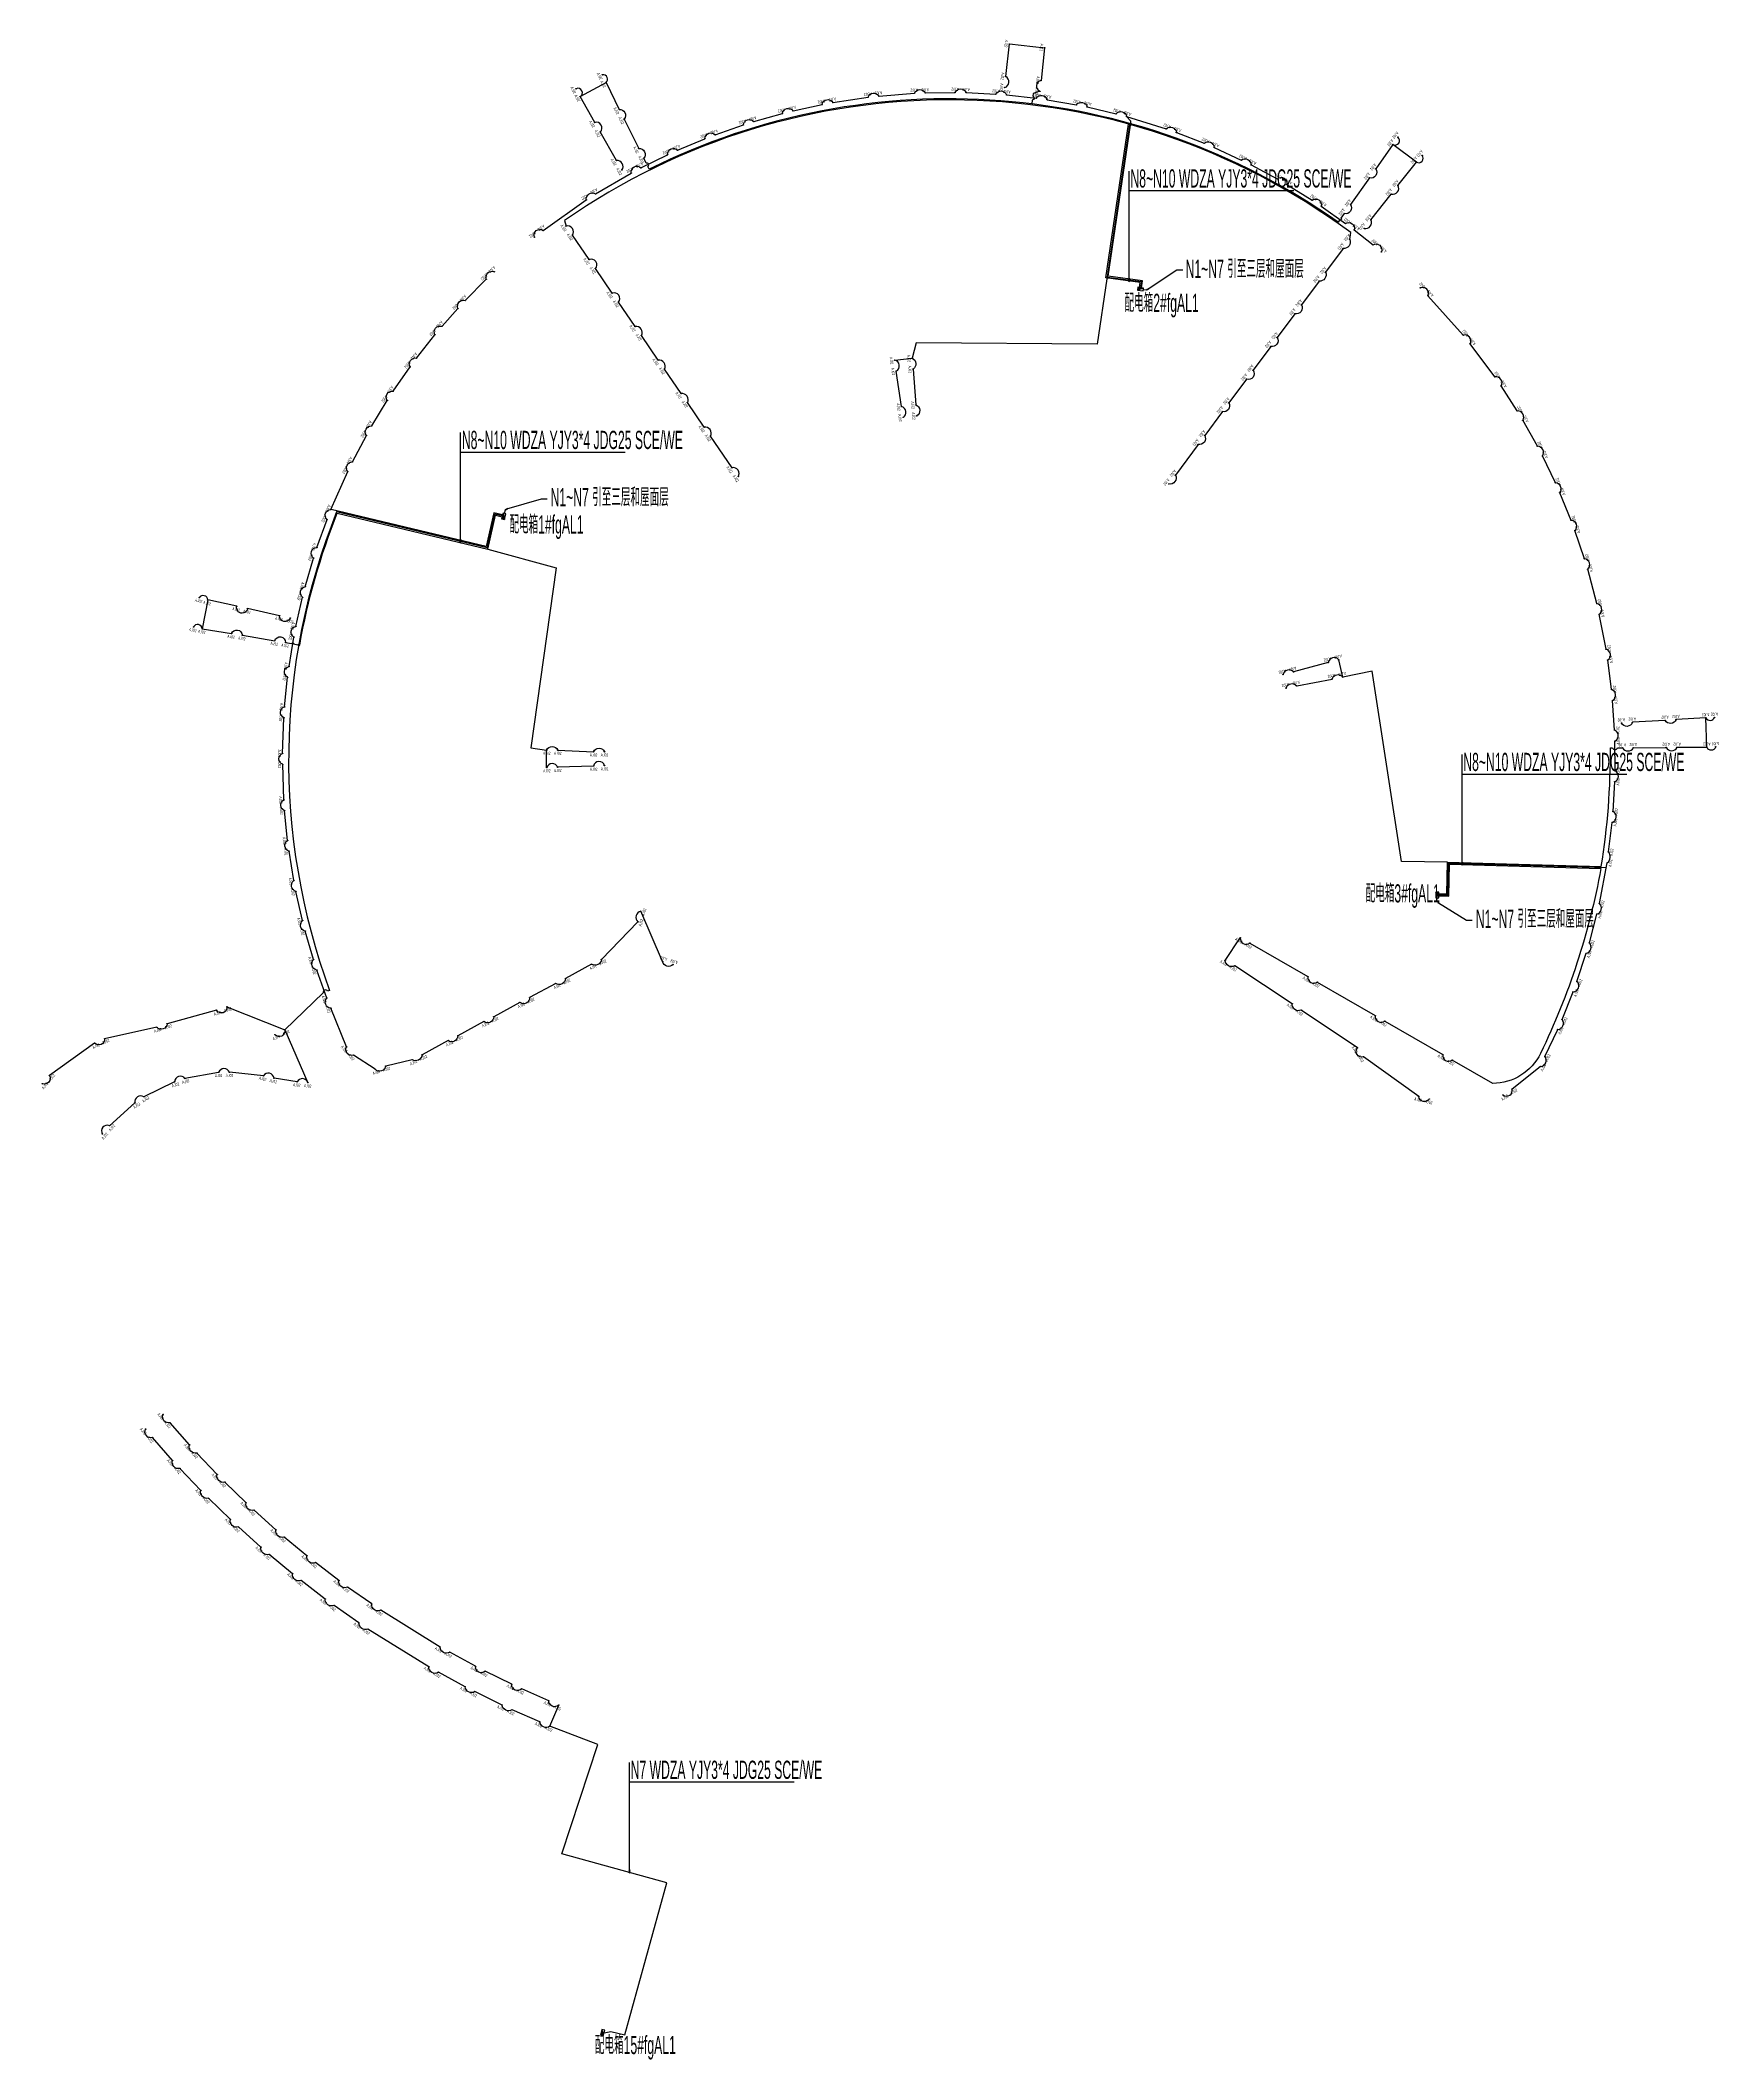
# Model space of a CAD drawing. Header units: inches. Extents: x -187843 to 1582678, y -554589 to 1835338.
# Drawn here: x -187843 to 134426, y 1447668 to 1835338 of the extents above.
import ezdxf
from ezdxf import colors
from ezdxf.entities.mleader import LeaderData, LeaderLine
from ezdxf.enums import TextEntityAlignment as Align
from ezdxf.math import Vec2, Vec3

# ---------------------------------------------------------------- set-up
doc = ezdxf.new("R2010")
doc.units = ezdxf.units.IN
doc.header["$MEASUREMENT"] = 0
doc.layers.get('0').update_dxf_attribs({"color": 253})
for name, color, linetype in [('0-AJ02', 1, 'Continuous'), ('0-L-灯具', 1, 'Continuous'), ('0-L-电箱', 90, 'Continuous'), ('0-LIGHT-TXT', 90, 'Continuous'), ('LT-220V', 5, 'Continuous'), ('强电220V', 1, 'Continuous')]:
    doc.layers.add(name, color=color, linetype=linetype)
doc.styles.add('GBZITI', font='gbenor.shx', dxfattribs={"height": 350, "bigfont": 'gbcbig.shx'})
doc.styles.add('SMDEI', font='smsim.shx', dxfattribs={"width": 0.75, "bigfont": 'smfs.shx'})
doc.styles.get("Standard").update_dxf_attribs({"font": 'arial.ttf'})

# ---------------------------------------------------------------- blocks, each defined once
blk = doc.blocks.new('AJ02')
at = {"layer": '0-AJ02', "color": 1}
for p, q in [((-9, -9), (9, 9)), ((9, -9), (-9, 9))]:
    blk.add_line(p, q, dxfattribs=at)
for radius in [25, 12.5]:
    blk.add_circle((0, 0), radius, dxfattribs=at)
at = {"layer": '0-AJ02', "style": 'GBZITI', "width": 0.8}
blk.add_text('AJ02', height=300, rotation=360, dxfattribs=at).set_placement((0, -450, 0), align=Align.CENTER)
blk = doc.blocks.new('A$C6D811006')
at = {"layer": '强电220V'}
h = blk.add_hatch(dxfattribs=at)
h.set_pattern_fill('ANGLE', color=256, angle=-47.18273)
h.set_pattern_definition([(312.81726666, (-1537605.358, 1188511.7405), (5.123672646, 4.747441797), [5.08, -1.905]), (42.81726666, (-1537605.358, 1188511.7405), (-4.747441797, 5.123672646), [5.08, -1.905])])
h.paths.add_polyline_path([(-583, 176), (-182, -196), (161, 980)])
blk.add_line((161, 980), (-182, -196), dxfattribs=at)
blk.add_lwpolyline([(161, 980), (-583, 176), (-182, -196), (563, 608)], close=True, dxfattribs=at)
blk = doc.blocks.new('引出')
at = {"layer": '0-L-电箱', "lineweight": -2}
h = blk.add_hatch(color=256, dxfattribs=at)
h.dxf.hatch_style = 1
h.paths.add_polyline_path([(75, 0, 1), (-75, 0, 1)])
blk.add_lwpolyline([(0, 0, 0, 0, 0), (-110, -329, 200, 0, 0), (-281, -841, 0, 0, 0)], format="xyseb", dxfattribs=at)
blk.add_circle((0, 0), 75, dxfattribs=at)
blk = doc.blocks.new('_Oblique')
at = {"color": 0, "linetype": 'ByBlock', "lineweight": -2}
blk.add_line((-0.5, -0.5), (0.5, 0.5), dxfattribs=at)

msp = doc.modelspace()

# ---------------------------------------------------------------- linework, layer by layer
at = {"layer": '0-LIGHT-TXT', "color": 7}
for points in [[(21228, 1789136), (21228, 1789136), (21228, 1810236)], [(21228, 1806502), (52848, 1806502)], [(21349, 1789680), (21108, 1789401)], [(21349, 1789478), (21108, 1789199)], [(21349, 1789276), (21108, 1788997)], [(-107157, 1738931), (-107157, 1738931), (-107157, 1760031)], [(-107157, 1756297), (-75537, 1756297)], [(-107037, 1739482), (-107278, 1739203)], [(-107037, 1739276), (-107278, 1738997)], [(-107037, 1739071), (-107278, 1738792)], [(85152, 1677110), (85152, 1677110), (85152, 1698210)], [(85152, 1694476), (116772, 1694476)], [(85271, 1677450), (85030, 1677171)], [(85273, 1677650), (85032, 1677371)], [(85273, 1677250), (85032, 1676971)], [(-74741, 1483617), (-74741, 1483617), (-74741, 1504716)], [(-74741, 1500982), (-43121, 1500982)], [(-74622, 1483956), (-74863, 1483677)], [(-74621, 1484156), (-74862, 1483877)], [(-74621, 1483756), (-74862, 1483477)]]:
    msp.add_lwpolyline(points, dxfattribs=at)
at = {"layer": 'LT-220V'}
for points in [[(-2660, 1826303), (-2660, 1826303, 0.6845578), (-2454, 1828382), (-1765, 1834664), (4993, 1833913), (4307, 1827650, 0.7359959), (4090, 1825563)], [(-92974, 1797572, -0.7151974), (-91325, 1798866), (-83015, 1804740, -0.621279), (-81240, 1805871), (-74371, 1809873, -0.7465817), (-72518, 1810858), (-67389, 1813385, -0.7043028), (-65481, 1814261), (-60219, 1816468, -0.6633238), (-58254, 1817222), (-52851, 1819109, -0.6835632), (-50848, 1819740), (-45347, 1821279, -0.6924005), (-43315, 1821804), (-37725, 1822999, -0.7272564), (-35659, 1823395), (-28901, 1824405, -0.6585065), (-26818, 1824642), (-20002, 1825178, -0.6290126), (-17912, 1825268), (-12195, 1825344, -0.6525558), (-10090, 1825308), (-4389, 1825026, -0.6503386), (-2301, 1824870), (3381, 1824248, -0.6564915), (5456, 1823956), (11105, 1822986, -0.6326597), (13153, 1822569), (18721, 1821252, -0.6244172), (20750, 1820716), (28342, 1818351, -0.6177557), (30321, 1817655), (35649, 1815579, -0.6330544), (37581, 1814764), (42772, 1812366, -0.6175423), (44652, 1811434), (49685, 1808729, -0.7423897), (51505, 1807679), (56365, 1804667, -0.6913697), (58117, 1803512), (62783, 1800210, -0.6624405), (64465, 1798964, -0.6624405)], [(-84197, 1824546, 0.9810518), (-84971, 1826051, 0.8247539)], [(-76176, 1810467), (-76176, 1810467, 0.6502362), (-77227, 1812283), (-80330, 1817768, 0.7804686), (-81386, 1819581), (-84197, 1824546), (-79227, 1827231), (-76689, 1822095, -0.6728217), (-75732, 1820223), (-72922, 1814586, -0.6467758), (-71967, 1812719)], [(-79227, 1827231, 0.7597732), (-79912, 1828737, 0.4881894)], [(63579, 1797098), (63787, 1798448), (61385, 1800166, 0.3158976), (-87201, 1800740), (-86885, 1799675)], [(62549, 1802081), (61903, 1801218, -0.9322325), (61594, 1800809), (61337, 1800444, 0.2753922), (-70923, 1810616), (-71182, 1811138, 0.8652331), (-71492, 1811763), (-71967, 1812719)], [(4090, 1825563), (2781, 1825123), (2719, 1824620, -0.8133335), (2624, 1823851), (2538, 1823148)], [(21315, 1819406), (21300, 1819297, -0.9109868), (21271, 1819099), (16992, 1789907), (23587, 1789022), (23435, 1787867)], [(23634, 1787841), (23812, 1789193), (17219, 1790078), (21466, 1819050, 0.7315775), (21529, 1819486), (21583, 1819850), (20750, 1820716)], [(66379, 1799233), (66379, 1799233, 0.625187), (67662, 1800887), (71562, 1805844, 0.6822373), (72849, 1807501), (76383, 1811982), (71866, 1815338), (68573, 1810679, -0.7307948), (67383, 1808950), (63744, 1803799, -0.6676709), (62549, 1802081)], [(71866, 1815338, 0.892792), (72850, 1816762, 2.7403972)], [(76383, 1811982, 0.8621714), (77495, 1813265, 1.0095611)], [(-53829, 1751578, 0.6567635), (-55007, 1753303), (-59170, 1759372, 0.6113419), (-60371, 1761097), (-63593, 1765785, 0.6167239), (-64786, 1767526), (-68009, 1772232, 0.6149304), (-69209, 1773956), (-72428, 1778662, 0.6506471), (-73624, 1780385), (-76847, 1785091, 0.7796119), (-78043, 1786815), (-81266, 1791521, 0.8022939), (-82463, 1793241), (-85685, 1797951, 0.7109341), (-86881, 1799674)], [(64461, 1798950), (68059, 1796088, -0.7273755), (69663, 1794734)], [(63579, 1797098, -0.6079302), (62330, 1795413), (58938, 1790827, -0.5914911), (57689, 1789141), (54298, 1784556, -0.6786558), (53048, 1782870), (49657, 1778284, -0.6710752), (48408, 1776598), (45016, 1772013, -0.7729744), (43756, 1770326), (40376, 1765741, -0.6493095), (39125, 1764067), (35733, 1759483, -0.6587459), (34486, 1757784), (30109, 1751867, -0.6548937), (28858, 1750191)], [(-66337, 1657889, -0.5929966), (-68348, 1658486), (-72543, 1668135, 0.6332379), (-73087, 1666109), (-80112, 1658887, -0.5633234), (-81993, 1657957), (-87000, 1655221, -0.6064742), (-88881, 1654291), (-93890, 1651557, -0.6294436), (-95771, 1650627), (-100780, 1647894, -0.6324698), (-102661, 1646964), (-107669, 1644231, -0.6175632), (-109550, 1643301), (-114558, 1640568, -0.5698792), (-116439, 1639638), (-121520, 1638397, -0.6206915), (-123531, 1637798), (-127688, 1640515, -0.6731877), (-129058, 1642104), (-132036, 1649527, -0.6512484), (-132804, 1651480), (-134742, 1656859, -0.6096583), (-135380, 1658858), (-136984, 1664344, -0.610093), (-137511, 1666382), (-138772, 1671951, -0.6188558), (-139178, 1674022), (-140093, 1679663, -0.6319679), (-140365, 1681736), (-140934, 1687427, -0.6366194), (-141082, 1689520), (-141316, 1696350, -0.7123302), (-141324, 1698448), (-141078, 1705277, -0.7212901), (-140938, 1707370), (-140366, 1713064, -0.7171821), (-140092, 1715142), (-139162, 1720780, -0.7042871), (-138774, 1722837), (-137500, 1728415, -0.6150533), (-136985, 1730454), (-135382, 1735950, -0.7255894), (-134728, 1737978), (-132801, 1743327, -0.6676172), (-132041, 1745269), (-128832, 1752550, -0.6145032), (-127915, 1754429), (-125246, 1759485, -0.6296955), (-124220, 1761316), (-121250, 1766210, -0.6694962), (-120111, 1767964), (-116857, 1772654, -0.6361968), (-115604, 1774348), (-112070, 1778831, -0.6764472), (-110716, 1780445), (-107667, 1783891, -0.6423529), (-106241, 1785421), (-102211, 1789486, -0.6374446), (-100694, 1790925)], [(16992, 1789907), (16980, 1789828, -0.7393563), (16941, 1789567), (15072, 1776996), (-19665, 1777286), (-20435, 1774321)], [(93019, 1632877, 0.7124525), (94777, 1634022), (100182, 1638366, 0.6506704), (101068, 1640268), (103534, 1645424, 0.5942849), (104378, 1647352), (106492, 1652651, 0.6764213), (107206, 1654630), (109003, 1660063, 0.6072073), (109599, 1662058), (111048, 1667600, 0.6044069), (111524, 1669637), (113048, 1677449, 0.4256092), (113279, 1679534), (113989, 1685202, 0.6694701), (114172, 1687290), (114497, 1693006, 0.6454432), (114551, 1695096), (114526, 1700815, 0.6439391), (114449, 1702915), (114079, 1708617, 0.6413023), (113879, 1710704), (113154, 1716380, 0.6267796), (112829, 1718448), (111516, 1725159, 0.6731594), (111042, 1727202), (109282, 1733808, 0.6465997), (108672, 1735806), (106831, 1741228, 0.6649376), (106089, 1743191), (103931, 1748485, 0.616101), (103071, 1750399), (100594, 1755551, 0.623272), (99618, 1757409), (96831, 1762401, 0.6130877), (95744, 1764195), (92658, 1769007, 0.6590866), (91474, 1770730), (86713, 1777097, 0.669536), (85397, 1778730), (78612, 1786325, 0.6756955), (77145, 1787826)], [(-22159, 1762962, 0.6389392), (-22464, 1765038), (-23495, 1771863, 0.7083086), (-23789, 1773940), (-20435, 1774323, -0.5937462), (-20254, 1772232), (-19729, 1765355, -0.6309658), (-19553, 1763258)], [(-139869, 1724440, -0.8797695), (-141922, 1724872), (-148070, 1726236, -1.0318962), (-150143, 1726696), (-155674, 1727922), (-156757, 1722379), (-151130, 1721439, -0.8236915), (-149056, 1721119), (-142841, 1720078, -0.8627599), (-140768, 1719752), (-139599, 1719536, -0.8152449), (-139217, 1719465), (-138430, 1719319, -0.8695863), (-138073, 1719253), (-138038, 1719246, -0.0516819), (-130827, 1744572), (-101928, 1737685), (-100443, 1744162), (-99185, 1743849)], [(-130948, 1744807, 0.1857718), (-132296, 1652932), (-132676, 1652771, 0.9044871), (-133521, 1652454), (-140923, 1645365)], [(-155674, 1727922, 0.7032258), (-157340, 1728342, 1.1104419)], [(-156757, 1722379, 0.7524719), (-158433, 1722727, 2.7138089)], [(51360, 1710988, -0.6047096), (53417, 1711403), (60193, 1712719, -0.627785), (62254, 1713100), (61492, 1716410, 0.6487922), (59463, 1715882), (52797, 1714081, 0.6222254), (50769, 1713553)], [(80681, 1671482), (82240, 1671454), (82361, 1677591), (111888, 1676739, 0.0425255), (113639, 1699508), (114045, 1699509, 0.7705129), (115008, 1699510), (115952, 1699511, 0.5832094), (118050, 1699547), (124338, 1699602, 0.61963), (126450, 1699617), (132157, 1699652), (131959, 1705275), (126266, 1704939, -0.6361239), (124171, 1704791), (117880, 1704426, -0.6809613), (115786, 1704282)], [(131959, 1705275, 0.6405286), (133657, 1705356, 6.1894662)], [(-79511, 1696091, 0.7924926), (-81628, 1696017), (-88511, 1695777, 0.7042541), (-90625, 1695703), (-90629, 1699097, -0.6570826), (-88506, 1699072), (-81611, 1698755, -0.6700839), (-79513, 1698756)], [(132157, 1699652, 0.678511), (133866, 1699721, 2.8612879)], [(80674, 1671082), (82632, 1671048), (82753, 1677180), (111816, 1676341, -0.0677824), (100225, 1640854, -0.2866999), (91052, 1635087), (83271, 1639579)], [(78885, 1632099, -0.6834994), (76839, 1632565), (66215, 1640179, -0.7286946), (65049, 1641923), (54265, 1649171, -0.5898882), (52542, 1650370), (41498, 1657682, -0.5903656), (39672, 1658716), (42580, 1663068, 0.6807481), (44405, 1662033), (55549, 1655584, 0.6535784), (57351, 1654544), (68499, 1648108, 0.6916068), (70324, 1647054), (81441, 1640632, 0.6892756), (83267, 1639597)], [(-152020, 1649807, -0.809436), (-154007, 1649134), (-163499, 1646550, -0.6840848), (-165473, 1645878), (-175503, 1643671, -0.7047634), (-177420, 1642814), (-186097, 1636633, -0.710106), (-187439, 1635021)], [(-140923, 1645365, -0.768887), (-142804, 1644435)], [(-136465, 1635222, 0.6650935), (-138556, 1635398), (-142975, 1636072, 0.7282615), (-145012, 1636544), (-151530, 1637231, 0.6772696), (-153630, 1637203), (-160077, 1636034, 0.6897967), (-162077, 1635401), (-167970, 1632528, 0.6556448), (-169703, 1631345), (-174568, 1626962, 0.748437), (-175928, 1625364)], [(-88302, 1515739, -0.6567445), (-90234, 1516555), (-95409, 1518841, -0.7023892), (-97313, 1519729), (-102404, 1522224, -0.6903539), (-104259, 1523185), (-109230, 1525890, -0.6019488), (-111080, 1526881), (-122475, 1533968, -0.6150083), (-124217, 1535144), (-128840, 1538400, -0.6279658), (-130533, 1539644), (-135019, 1543077, -0.6061702), (-136670, 1544392), (-141023, 1548004, -0.5821728), (-142608, 1549373), (-146820, 1553159, -0.5797579), (-148355, 1554594), (-152410, 1558543, -0.6001142), (-153895, 1560025), (-157792, 1564130, -0.6039429), (-159200, 1565688), (-162938, 1569931, -0.620903), (-164287, 1571549)], [(-90002, 1511677, -0.5729603), (-91932, 1512500), (-97270, 1514854, -0.5729876), (-99173, 1515737), (-104414, 1518310, -0.5722844), (-106279, 1519262), (-111409, 1522041, -0.653034), (-113236, 1523072), (-124932, 1530318, -0.5211018), (-126681, 1531499), (-131445, 1534853, -0.5742943), (-133134, 1536095), (-137771, 1539638, -0.5728161), (-139408, 1540948), (-143906, 1544665, -0.5669775), (-145492, 1546051), (-149814, 1549934, -0.5671172), (-151366, 1551386), (-155561, 1555430, -0.556453), (-157031, 1556955), (-161033, 1561169, -0.5964777), (-162447, 1562718), (-166295, 1567104, -0.651595), (-167646, 1568705)]]:
    msp.add_lwpolyline(points, format="xyb", dxfattribs=at)
for points in [[(23237, 1787893), (23363, 1788850), (16764, 1789735), (21092, 1819260)], [(24731, 1787522), (24538, 1787396), (23936, 1787477)], [(-99088, 1744237), (-100742, 1744649), (-102227, 1738167), (-132035, 1745271)], [(-99137, 1744043), (-100593, 1744406), (-102077, 1737926), (-130948, 1744807)], [(-98409, 1745279), (-98602, 1745153), (-98767, 1744513)], [(-101928, 1737685), (-88790, 1734078), (-93644, 1699492), (-90629, 1699097)], [(82361, 1677591), (73542, 1677683), (67879, 1714261), (62254, 1713100)], [(80677, 1671282), (82436, 1671251), (82557, 1677385), (112865, 1676511)], [(80492, 1669954), (80344, 1670130), (80351, 1670738)], [(-152020, 1649807), (-140923, 1645365), (-136465, 1635222)], [(-90006, 1511688), (-88304, 1515745)], [(-79605, 1452806), (-78319, 1453048), (-75625, 1452443), (-67572, 1481639), (-87681, 1487186), (-80779, 1508184), (-89991, 1511682)]]:
    msp.add_lwpolyline(points, dxfattribs=at)

# ---------------------------------------------------------------- block references
at = {"layer": '0-AJ02'}
for p, xscale, yscale, zscale, rotation in [((-1772, 1834658), 2, 2, 2, 261.893897204169), ((4986, 1833922), 2, 2, 2, 261.8462137166467), ((-84971, 1826051), 2, 2, 2, 295.9620038796239), ((-79912, 1828737), 2, 2, 2, 295.9620038796239), ((-79236, 1827202), 2, 2, 2, 295.9620038796239), ((-20008, 1825172), 2, 2, 2, 181.4507447161011), ((-17912, 1825268), 2, 2, 2, 181.4507447161011), ((-12195, 1825344), 2, 2, 2, 177.619667640766), ((-10097, 1825301), 2, 2, 2, 177.619667640766), ((-4389, 1825026), 2, 2, 2, 174.6566234831314), ((-2660, 1826303), 2, 2, 2, 263.3801543611377), ((-2461, 1828392), 2, 2, 2, 263.3801543611377), ((4090, 1825563), 2, 2, 2, 262.8848852670366), ((4307, 1827650), 2, 2, 2, 262.8848852670366), ((-84197, 1824546), 2, 2, 2, 298.6232462323798), ((-76689, 1822095), 2, 2, 2, 295.7514755103302), ((-45347, 1821279), 2, 2, 2, 193.2921189112321), ((-43315, 1821804), 2, 2, 2, 193.2921189112321), ((-37725, 1822999), 2, 2, 2, 189.8077909733029), ((-35665, 1823399), 2, 2, 2, 189.8077909733029), ((-28905, 1824400), 2, 2, 2, 185.3648744532325), ((-26820, 1824639), 2, 2, 2, 185.3648744532325), ((-2296, 1824874), 2, 2, 2, 174.6566234831314), ((3388, 1824252), 2, 2, 2, 170.4259654672876), ((5463, 1823946), 2, 2, 2, 170.4259654672876), ((11098, 1822981), 2, 2, 2, 167.5255962713204), ((13156, 1822570), 2, 2, 2, 167.5255962713204), ((18721, 1821252), 1.999999999999999, 1.999999999999999, 1.999999999999999, 164.0245166152528), ((-81386, 1819581), 2, 2, 2, 299.0575673189414), ((-80330, 1817769), 2, 2, 2, 299.0575673189414), ((-75739, 1820225), 2, 2, 2, 295.7514755103302), ((-58252, 1817226), 2, 2, 2, 200.1606508632825), ((-52853, 1819105), 2, 2, 2, 196.2834990554765), ((-50851, 1819735), 2, 2, 2, 196.2834990554765), ((20750, 1820716), 1.999999999999999, 1.999999999999999, 1.999999999999999, 164.0245166152528), ((28342, 1818351), 2, 2, 2, 159.4201950046494), ((30321, 1817655), 2, 2, 2, 159.4201950046494), ((-72923, 1814587), 2, 2, 2, 295.9355600010555), ((-67389, 1813385), 2, 2, 2, 203.4339622010902), ((-65482, 1814259), 2, 2, 2, 203.4339622010902), ((-60206, 1816462), 2, 2, 2, 200.1606508632825), ((35649, 1815579), 2, 2, 2, 155.9199137308889), ((37582, 1814763), 2, 2, 2, 155.9199137308889), ((71866, 1815338), 2, 2, 2, 233.8484590019873), ((72850, 1816762), 2, 2, 2, 231.1872166492314), ((-77227, 1812283), 1.999999999999999, 1.999999999999999, 1.999999999999999, 298.8831080603896), ((-76176, 1810467), 1.999999999999999, 1.999999999999999, 1.999999999999999, 298.8831080603896), ((-74371, 1809873), 2, 2, 2, 206.7986130797029), ((-72518, 1810858), 2, 2, 2, 206.7986130797029), ((-71967, 1812719), 2, 2, 2, 295.9355600010555), ((42772, 1812366), 2, 2, 2, 152.4196324571285), ((44652, 1811434), 2, 2, 2, 152.4196324571285), ((68573, 1810679), 2, 2, 2, 234.2827800885489), ((76383, 1811982), 2, 2, 2, 231.1872166492314), ((77495, 1813265), 2, 2, 2, 231.1872166492314), ((-81240, 1805872), 2, 2, 2, 211.5639755088146), ((49686, 1808725), 2, 2, 2, 148.9193511833681), ((51505, 1807679), 2, 2, 2, 148.9193511833681), ((67383, 1808950), 2, 2, 2, 234.2827800885489), ((71562, 1805844), 2, 2, 2, 230.9766882799377), ((72849, 1807501), 2, 2, 2, 230.9766882799377), ((-83004, 1804737), 2, 2, 2, 211.5639755088146), ((56365, 1804667), 2, 2, 2, 145.4190699096076), ((58117, 1803513), 2, 2, 2, 145.4190699096076), ((62549, 1802081), 2, 2, 2, 234.108320829997), ((63743, 1803806), 2, 2, 2, 234.108320829997), ((-91322, 1798865), 2, 2, 2, 216.8648744532283), ((-86881, 1799674), 2, 2, 2, 303.584987645324), ((62783, 1800210), 2, 2, 2, 141.9187886358473), ((64461, 1798950), 2, 2, 2, 141.9187886358473), ((66379, 1799233), 2, 2, 2, 231.160772770663), ((67661, 1800894), 2, 2, 2, 231.160772770663), ((-92974, 1797572), 2, 2, 2, 216.8648744532283), ((-85685, 1797951), 2, 2, 2, 303.584987645324), ((62330, 1795413), 2, 2, 2, 232.2722416962126), ((63579, 1797098), 2, 2, 2, 232.2722416962126), ((68059, 1796086), 2, 2, 2, 138.6782152827912), ((69663, 1794734), 2, 2, 2, 138.6782152827912), ((-100694, 1790925), 2, 2, 2, 222.505718732679), ((-82462, 1793245), 2, 2, 2, 303.584987645324), ((-81266, 1791521), 2, 2, 2, 303.584987645324), ((58938, 1790827), 2, 2, 2, 232.2722416962126), ((-102211, 1789476), 2, 2, 2, 222.505718732679), ((-78043, 1786815), 2, 2, 2, 303.584987645324), ((57689, 1789141), 2, 2, 2, 232.2722416962126), ((77145, 1787825), 2, 2, 2, 133.1764205632809), ((78612, 1786325), 2, 2, 2, 133.1764205632809), ((-107667, 1783881), 2, 2, 2, 225.9907025210466), ((-106241, 1785420), 2, 2, 2, 225.9907025210466), ((-76847, 1785091), 2, 2, 2, 303.584987645324), ((53048, 1782870), 2, 2, 2, 232.2722416962126), ((54298, 1784556), 2, 2, 2, 232.2722416962126), ((-112059, 1778832), 2, 2, 2, 229.0562609728097), ((-110717, 1780445), 2, 2, 2, 229.0562609728097), ((-73624, 1780385), 2, 2, 2, 303.584987645324), ((85397, 1778730), 2, 2, 2, 127.6746258437707), ((-72428, 1778662), 2, 2, 2, 303.584987645324), ((48408, 1776598), 2, 2, 2, 232.2722416962126), ((49657, 1778284), 2, 2, 2, 232.2722416962126), ((86713, 1777097), 2, 2, 2, 127.6746258437707), ((-116846, 1772656), 2, 2, 2, 232.5562609728132), ((-115605, 1774348), 2, 2, 2, 232.5562609728132), ((-69205, 1773955), 2, 2, 2, 303.584987645324), ((-68009, 1772232), 2, 2, 2, 303.584987645324), ((-23789, 1773940), 2, 2, 2, 276.8523613378351), ((-23495, 1771863), 2, 2, 2, 276.8523613378351), ((-20434, 1774322), 2, 2, 2, 273.7390710249342), ((-20254, 1772232), 2, 2, 2, 273.7390710249342), ((45016, 1772013), 2, 2, 2, 232.2722416962126), ((91462, 1770732), 2, 2, 2, 123.5361699286528), ((-120112, 1767963), 2, 2, 2, 236.0562609728166), ((-64786, 1767526), 2, 2, 2, 303.584987645324), ((43767, 1770327), 2, 2, 2, 232.2722416962126), ((92657, 1769008), 2, 2, 2, 123.5361699286528), ((-121247, 1766199), 2, 2, 2, 236.0562609728166), ((-63589, 1765802), 2, 2, 2, 303.584987645324), ((-22464, 1765038), 2, 2, 2, 277.169191210485), ((-19722, 1765349), 2, 2, 2, 273.4404144653945), ((39127, 1764055), 2, 2, 2, 232.2722416962126), ((40376, 1765741), 2, 2, 2, 232.2722416962126), ((95744, 1764195), 2, 2, 2, 120.0357945219148), ((-125246, 1759485), 2, 2, 2, 239.5562609728198), ((-124221, 1761316), 2, 2, 2, 239.5562609728198), ((-60367, 1761096), 2, 2, 2, 303.584987645324), ((-22159, 1762962), 2, 2, 2, 277.169191210485), ((-19553, 1763258), 2, 2, 2, 273.4404144653945), ((35735, 1759470), 2, 2, 2, 232.2722416962126), ((96831, 1762401), 2, 2, 2, 120.0357945219148), ((-59170, 1759372), 2, 2, 2, 303.584987645324), ((34486, 1757784), 2, 2, 2, 232.2722416962126), ((99618, 1757409), 2, 2, 2, 116.535419115177), ((100594, 1755551), 2, 2, 2, 116.535419115177), ((-128829, 1752541), 2, 2, 2, 242.9702541470832), ((-127915, 1754429), 2, 2, 2, 242.9702541470832), ((-55008, 1753298), 2, 2, 2, 303.584987645324), ((30109, 1751867), 2, 2, 2, 232.2722416962126), ((-53811, 1751575), 2, 2, 2, 303.584987645324), ((28859, 1750181), 2, 2, 2, 232.2722416962126), ((103071, 1750399), 2, 2, 2, 113.0350437084393), ((103931, 1748485), 2, 2, 2, 113.0350437084393), ((-132041, 1745269), 2, 2, 2, 247.7705869312451), ((-132795, 1743311), 2, 2, 2, 247.7705869312451), ((106089, 1743191), 2, 2, 2, 109.5346683017018), ((106831, 1741228), 2, 2, 2, 109.5346683017018), ((-134742, 1737935), 2, 2, 2, 251.2705869312448), ((-135375, 1735935), 2, 2, 2, 251.2705869312448), ((108661, 1735812), 2, 2, 2, 106.0342928949642), ((109282, 1733808), 2, 2, 2, 106.0342928949642), ((-137500, 1728415), 2, 2, 2, 254.7705869312446), ((-136990, 1730451), 2, 2, 2, 254.7705869312446), ((-157340, 1728342), 2, 2, 2, 346.96057416836), ((-155699, 1727906), 2, 2, 2, 346.96057416836), ((-150128, 1726671), 2, 2, 2, 346.7500457990663), ((-148076, 1726233), 2, 2, 2, 346.7500457990663), ((111042, 1727202), 2, 2, 2, 101.878572126404), ((111516, 1725159), 2, 2, 2, 101.878572126404), ((-158433, 1722727), 2, 2, 2, 346.96057416836), ((-156757, 1722379), 2, 2, 2, 349.6218165211159), ((-151130, 1721439), 2, 2, 2, 350.0561376076775), ((-149056, 1721119), 2, 2, 2, 350.0561376076775), ((-141922, 1724872), 2, 2, 2, 346.9341302897917), ((-139869, 1724440), 2, 2, 2, 346.9341302897917), ((-139162, 1720780), 2, 2, 2, 258.2705869312445), ((-138778, 1722843), 2, 2, 2, 258.2705869312445), ((-142841, 1720078), 2, 2, 2, 349.8816783491257), ((-140768, 1719752), 2, 2, 2, 349.8816783491257), ((61492, 1716410), 2, 2, 2, 193.4448684667964), ((112824, 1718452), 2, 2, 2, 97.86487445324337), ((-140362, 1713058), 2, 2, 2, 261.367149431939), ((-140090, 1715139), 2, 2, 2, 261.367149431939), ((50767, 1713550), 2, 2, 2, 193.4686619086705), ((52797, 1714081), 2, 2, 2, 193.4686619086705), ((59461, 1715880), 2, 2, 2, 193.4448684667964), ((60191, 1712721), 2, 2, 2, 189.2191159319732), ((62254, 1713100), 2, 2, 2, 189.2191159319732), ((113154, 1716380), 2, 2, 2, 97.86487445324337), ((51360, 1710988), 2, 2, 2, 190.2007526325535), ((53417, 1711403), 2, 2, 2, 190.2007526325535), ((113874, 1710708), 2, 2, 2, 94.36487445324374), ((-141078, 1705277), 2, 2, 2, 264.9857502806408), ((-140938, 1707370), 2, 2, 2, 264.9857502806408), ((114077, 1708620), 2, 2, 2, 94.36487445324374), ((126264, 1704941), 2, 2, 2, 182.8999174625142), ((131959, 1705275), 2, 2, 2, 182.4655963759527), ((133668, 1705368), 2, 2, 2, 182.4655963759527), ((114449, 1702915), 2, 2, 2, 90.86487445324421), ((115786, 1704282), 2, 2, 2, 182.7254582039624), ((117879, 1704425), 2, 2, 2, 182.7254582039624), ((124171, 1704791), 2, 2, 2, 182.8999174625142), ((-141324, 1698448), 2, 2, 2, 269.0511811872031), ((-90604, 1699071), 2, 2, 2, 358.8337747271563), ((-88506, 1699072), 2, 2, 2, 358.8337747271563), ((-81611, 1698755), 2, 2, 2, 358.8337747271563), ((-79513, 1698756), 2, 2, 2, 358.8337747271563), ((114524, 1700818), 2, 2, 2, 90.86487445324421), ((115952, 1699511), 2, 2, 2, 179.7779101446284), ((118050, 1699547), 2, 2, 2, 179.7779101446284), ((124352, 1699588), 2, 2, 2, 179.5938256539031), ((126450, 1699617), 2, 2, 2, 179.5938256539031), ((132157, 1699652), 2, 2, 2, 179.8043540231968), ((133866, 1699721), 2, 2, 2, 182.4655963759527), ((-141316, 1696350), 2, 2, 2, 269.0511811872031), ((-90604, 1695724), 2, 2, 2, 0.3826159783672072), ((-88507, 1695781), 2, 2, 2, 0.3826159783672072), ((-81611, 1696035), 2, 2, 2, 0.4119415707036336), ((-79513, 1696094), 2, 2, 2, 0.4119415707036336), ((114547, 1695101), 2, 2, 2, 87.3648744532449), ((114494, 1693003), 2, 2, 2, 87.3648744532449), ((-141082, 1689520), 2, 2, 2, 272.8648744532208), ((-140934, 1687427), 2, 2, 2, 272.8648744532208), ((114168, 1687295), 2, 2, 2, 83.86487445324526), ((113987, 1685205), 2, 2, 2, 83.86487445324526), ((-140363, 1681739), 2, 2, 2, 276.3648744532202), ((-140087, 1679659), 2, 2, 2, 276.3648744532202), ((113279, 1679534), 2, 2, 2, 82.50545152444262), ((113048, 1677449), 2, 2, 2, 82.50545152444262), ((-139170, 1674016), 2, 2, 2, 279.8648744532196), ((-138768, 1671957), 2, 2, 2, 279.8648744532196), ((-72543, 1668135), 2, 2, 2, 73.79429029964325), ((111048, 1667600), 2, 2, 2, 75.84032294065419), ((111519, 1669645), 2, 2, 2, 75.84032294065419), ((-137508, 1666380), 2, 2, 2, 283.3648744532191), ((-136981, 1664349), 2, 2, 2, 283.3648744532191), ((-73087, 1666109), 2, 2, 2, 73.79429029964325), ((42580, 1663068), 2, 2, 2, 329.2812032585305), ((-135380, 1658858), 2, 2, 2, 286.4928885294641), ((-68348, 1658486), 2, 2, 2, 162.2649688218556), ((44405, 1662033), 2, 2, 2, 329.2812032585305), ((108997, 1660060), 2, 2, 2, 72.34032294065914), ((109592, 1662072), 2, 2, 2, 72.34032294065914), ((-134742, 1656859), 2, 2, 2, 286.4928885294641), ((-87000, 1655221), 2, 2, 2, 25.12374270707607), ((-81993, 1657957), 2, 2, 2, 25.12374270707607), ((-80112, 1658887), 2, 2, 2, 25.12374270707607), ((-66337, 1657889), 2, 2, 2, 162.2649688218556), ((39672, 1658716), 2, 2, 2, 329.2812032585305), ((41498, 1657682), 2, 2, 2, 329.2812032585305), ((55544, 1655583), 2, 2, 2, 329.2812032585305), ((-132804, 1651480), 2, 2, 2, 290.2743261125136), ((-93890, 1651557), 2, 2, 2, 25.12374270707607), ((-88881, 1654291), 2, 2, 2, 25.12374270707607), ((57370, 1654549), 2, 2, 2, 329.2812032585305), ((106489, 1652658), 2, 2, 2, 68.8403229406642), ((107206, 1654630), 2, 2, 2, 68.8403229406642), ((-154007, 1649134), 2, 2, 2, 17.52825681351342), ((-152020, 1649807), 2, 2, 2, 17.52825681351342), ((-132036, 1649527), 2, 2, 2, 290.2743261125136), ((-100780, 1647894), 2, 2, 2, 25.12374270707607), ((-95771, 1650627), 2, 2, 2, 25.12374270707607), ((52542, 1650370), 1.999999999999999, 1.999999999999999, 1.999999999999999, 323.9881409791801), ((54265, 1649171), 1.999999999999999, 1.999999999999999, 1.999999999999999, 323.9881409791801), ((68494, 1648106), 2, 2, 2, 329.2812032585305), ((104370, 1647349), 2, 2, 2, 65.34032294066935), ((-175505, 1643671), 2, 2, 2, 22.92617572386701), ((-165481, 1645861), 2, 2, 2, 17.98143451015035), ((-163499, 1646550), 2, 2, 2, 17.98143451015035), ((-142804, 1644435), 2, 2, 2, 25.12374270707607), ((-140923, 1645365), 2, 2, 2, 25.12374270707607), ((-107669, 1644231), 2, 2, 2, 25.12374270707607), ((-102661, 1646964), 2, 2, 2, 25.12374270707607), ((70319, 1647072), 2, 2, 2, 329.2812032585305), ((103534, 1645424), 2, 2, 2, 65.34032294066935), ((-177420, 1642814), 2, 2, 2, 22.92617572386701), ((-129058, 1642104), 2, 2, 2, 309.5847551680909), ((-127688, 1640515), 2, 2, 2, 309.5847551680909), ((-116439, 1639638), 2, 2, 2, 25.12374270707607), ((-114558, 1640568), 2, 2, 2, 25.12374270707607), ((-109550, 1643301), 2, 2, 2, 25.12374270707607), ((65049, 1641923), 2, 2, 2, 302.5740209392996), ((66215, 1640179), 2, 2, 2, 302.5740209392996), ((81441, 1640632), 2, 2, 2, 329.2812032585305), ((83267, 1639597), 2, 2, 2, 329.2812032585305), ((101068, 1640268), 2, 2, 2, 63.82999878847286), ((-186097, 1636633), 2, 2, 2, 49.03464208765007), ((-160077, 1636034), 2, 2, 2, 16.38536211914273), ((-153630, 1637203), 2, 2, 2, 359.5269784319852), ((-151532, 1637229), 2, 2, 2, 359.5269784319852), ((-145018, 1636553), 1.999999999999999, 1.999999999999999, 1.999999999999999, 345.5661675278999), ((-142975, 1636072), 1.999999999999999, 1.999999999999999, 1.999999999999999, 345.5661675278999), ((-123531, 1637798), 2, 2, 2, 15.4074266403912), ((-121520, 1638397), 2, 2, 2, 15.4074266403912), ((100182, 1638366), 2, 2, 2, 63.82999878847286), ((-187439, 1635021), 2, 2, 2, 49.03464208765007), ((-167970, 1632528), 2, 2, 2, 33.11612221958315), ((-162077, 1635401), 2, 2, 2, 16.38536211914273), ((-138556, 1635398), 2, 2, 2, 354.0174632154257), ((-136465, 1635222), 2, 2, 2, 354.0174632154257), ((76839, 1632565), 2, 2, 2, 345.9786246154897), ((78885, 1632099), 2, 2, 2, 345.9786246154897), ((93019, 1632877), 2, 2, 2, 31.86523104745615), ((94777, 1634022), 2, 2, 2, 31.86523104745615), ((-169703, 1631345), 2, 2, 2, 33.11612221958315), ((-175928, 1625364), 2, 2, 2, 48.42500295354089), ((-174568, 1626962), 2, 2, 2, 48.42500295354089), ((-164277, 1571547), 2, 2, 2, 308.4465880421671), ((-162938, 1569931), 2, 2, 2, 308.4465880421671), ((-167647, 1568706), 2, 2, 2, 308.9213053207275), ((-166296, 1567101), 2, 2, 2, 308.9213053207275), ((-162447, 1562717), 2, 2, 2, 311.1756675871255), ((-159199, 1565687), 2, 2, 2, 310.9041920370357), ((-157792, 1564130), 2, 2, 2, 310.9041920370357), ((-161033, 1561166), 2, 2, 2, 311.1756675871255), ((-153895, 1560025), 2, 2, 2, 313.8864497725499), ((-152410, 1558543), 2, 2, 2, 313.8864497725499), ((-157003, 1556954), 2, 2, 2, 312.2274126923547), ((-155561, 1555430), 2, 2, 2, 312.2274126923547), ((-148355, 1554589), 2, 2, 2, 315.8197436877552), ((-151350, 1551386), 2, 2, 2, 315.0226221957984), ((-146820, 1553159), 2, 2, 2, 315.8197436877552), ((-149835, 1549934), 2, 2, 2, 315.0226221957984), ((-142612, 1549373), 2, 2, 2, 318.0490218589647), ((-141023, 1548003), 2, 2, 2, 318.0490218589647), ((-145481, 1546051), 2, 2, 2, 317.476160952099), ((-143906, 1544665), 2, 2, 2, 317.476160952099), ((-136664, 1544393), 2, 2, 2, 319.9307432679487), ((-135031, 1543076), 2, 2, 2, 319.9307432679487), ((-139408, 1540949), 2, 2, 2, 320.1297080982419), ((-137771, 1539638), 2, 2, 2, 320.1297080982419), ((-130533, 1539640), 2, 2, 2, 322.5967507404292), ((-133136, 1536094), 2, 2, 2, 322.5268528777387), ((-131445, 1534853), 2, 2, 2, 322.5268528777387), ((-128840, 1538400), 2, 2, 2, 322.5967507404292), ((-124215, 1535136), 2, 2, 2, 324.982442837518), ((-126679, 1531488), 2, 2, 2, 325.141242606302), ((-122472, 1533968), 2, 2, 2, 324.982442837518), ((-124933, 1530324), 2, 2, 2, 325.141242606302), ((-111080, 1526881), 2, 2, 2, 330.6472794534303), ((-109230, 1525890), 2, 2, 2, 330.6472794534303), ((-113236, 1523072), 2, 2, 2, 329.3695313358875), ((-111409, 1522040), 2, 2, 2, 329.3695313358875), ((-104259, 1523185), 2, 2, 2, 331.1582673939902), ((-102400, 1522212), 2, 2, 2, 331.1582673939902), ((-97314, 1519728), 2, 2, 2, 333.7531493395219), ((-106279, 1519262), 1.999999999999999, 1.999999999999999, 1.999999999999999, 331.8583104145713), ((-104408, 1518311), 1.999999999999999, 1.999999999999999, 1.999999999999999, 331.8583104145713), ((-99173, 1515737), 2, 2, 2, 333.9278996068522), ((-95413, 1518840), 2, 2, 2, 333.7531493395219), ((-90234, 1516555), 2, 2, 2, 335.9121612438609), ((-88302, 1515739), 2, 2, 2, 335.9121612438609), ((-97270, 1514854), 2, 2, 2, 333.9278996068522), ((-91932, 1512500), 2, 2, 2, 335.7294999257263), ((-90002, 1511677), 2, 2, 2, 335.7294999257263)]:
    msp.add_blockref('AJ02', p, dxfattribs=dict(at, xscale=xscale, yscale=yscale, zscale=zscale, rotation=rotation))
at = {"layer": '0-L-灯具'}
for p, rotation in [((24731, 1787522), 139.3369454356261), ((-98409, 1745279), 139.3369454356261), ((80492, 1669954), 56.30535645199185)]:
    msp.add_blockref('引出', p, dxfattribs=dict(at, rotation=rotation))
at = {"layer": '0-L-电箱'}
for p, rotation in [((23085, 1787362), 305.1947218098867), ((-98676, 1743635), 28.39524618333489), ((80133, 1671568), 222.1631328262523), ((-79675, 1452534), 28.39524618333489)]:
    msp.add_blockref('A$C6D811006', p, dxfattribs=dict(at, rotation=rotation))

# ---------------------------------------------------------------- texts
at = {"layer": '0-LIGHT-TXT', "color": 7, "style": 'SMDEI', "width": 0.5}
for s, p in [('N8~N10 WDZA YJY3*4 JDG25 SCE/WE', (21474, 1807083)), ('N1~N7 引至三层和屋面层', (32065, 1789723)), ('配电箱2#fgAL1', (20355, 1783202)), ('N8~N10 WDZA YJY3*4 JDG25 SCE/WE', (-106911, 1756878)), ('N1~N7 引至三层和屋面层', (-89881, 1745897)), ('配电箱1#fgAL1', (-97770, 1740656)), ('N8~N10 WDZA YJY3*4 JDG25 SCE/WE', (85398, 1695057)), ('配电箱3#fgAL1', (66648, 1669827)), ('N1~N7 引至三层和屋面层', (87800, 1664935)), ('N7 WDZA YJY3*4 JDG25 SCE/WE', (-74496, 1501563)), ('配电箱15#fgAL1 ', (-81355, 1448723))]:
    msp.add_text(s, height=3500, dxfattribs=at).set_placement(p)

# ---------------------------------------------------------------- leaders
at = {"layer": '0-LIGHT-TXT', "color": 7}
ml = msp.add_multileader_mtext('Standard', dxfattribs=at)
ml.set_content('', color=7)
ml.set_leader_properties()
ml.set_arrow_properties(name='OBLIQUE')
ml.build(insert=Vec2(0, 0))
ml.multileader.update_dxf_attribs({"text_right_attachment_type": 6, "dogleg_length": 0.36, "arrow_head_size": 200})
ctx = ml.context
ctx.base_point, ctx.char_height, ctx.arrow_head_size, ctx.landing_gap_size, ctx.plane_origin = Vec3(31511, 1791257), 0.18, 200, 0.09, Vec3(30653, 1788321)
ctx.right_attachment = 6
notes = []
notes.append((ctx, [(0, (1, 1, 0), (30416, 1791257), (1, 0), 1095, [(0, [(24899, 1787623)], 0, [])])]))
ctx.mtext.insert, ctx.mtext.flow_direction = Vec3(31511, 1791257), 5
ml = msp.add_multileader_mtext('Standard', dxfattribs=at)
ml.set_content('', color=7)
ml.set_leader_properties()
ml.set_arrow_properties(name='OBLIQUE')
ml.build(insert=Vec2(0, 0))
ml.multileader.update_dxf_attribs({"text_right_attachment_type": 6, "dogleg_length": 0.36, "arrow_head_size": 200})
ctx = ml.context
ctx.base_point, ctx.char_height, ctx.arrow_head_size, ctx.landing_gap_size, ctx.plane_origin = Vec3(-90539, 1747331), 0.18, 200, 0.09, Vec3(-92487, 1746078)
ctx.right_attachment = 6
notes.append((ctx, [(0, (1, 1, 0), (-91634, 1747331), (1, 0), 1095, [(0, [(-98241, 1745379)], 0, [])])]))
ctx.mtext.insert, ctx.mtext.flow_direction = Vec3(-90539, 1747331), 5
ml = msp.add_multileader_mtext('Standard', dxfattribs=at)
ml.set_content('', color=7)
ml.set_leader_properties()
ml.set_arrow_properties(name='OBLIQUE')
ml.build(insert=Vec2(0, 0))
ml.multileader.update_dxf_attribs({"text_right_attachment_type": 6, "dogleg_length": 0.36, "arrow_head_size": 200})
ctx = ml.context
ctx.base_point, ctx.char_height, ctx.arrow_head_size, ctx.landing_gap_size, ctx.plane_origin = Vec3(87128, 1666434), 0.18, 200, 0.09, Vec3(88342, 1670794)
ctx.right_attachment = 6
notes.append((ctx, [(0, (1, 1, 0), (86033, 1666434), (1, 0), 1095, [(0, [(80649, 1669752)], 0, [])])]))
ctx.mtext.insert, ctx.mtext.flow_direction = Vec3(87128, 1666435), 5
for ctx, leaders in notes:
    for number, flags, end, landing, length, lines in leaders:
        leader = LeaderData()
        leader.index, (leader.has_last_leader_line, leader.has_dogleg_vector, leader.attachment_direction) = number, flags
        leader.last_leader_point, leader.dogleg_vector, leader.dogleg_length = Vec3(end), Vec3(landing), length
        for number, points, colour, breaks in lines:
            line = LeaderLine()
            line.index, line.vertices, line.color, line.breaks = number, Vec3.list(points), colors.encode_raw_color(colour), breaks
            leader.lines.append(line)
        ctx.leaders.append(leader)

doc.saveas('drawing.dxf')
